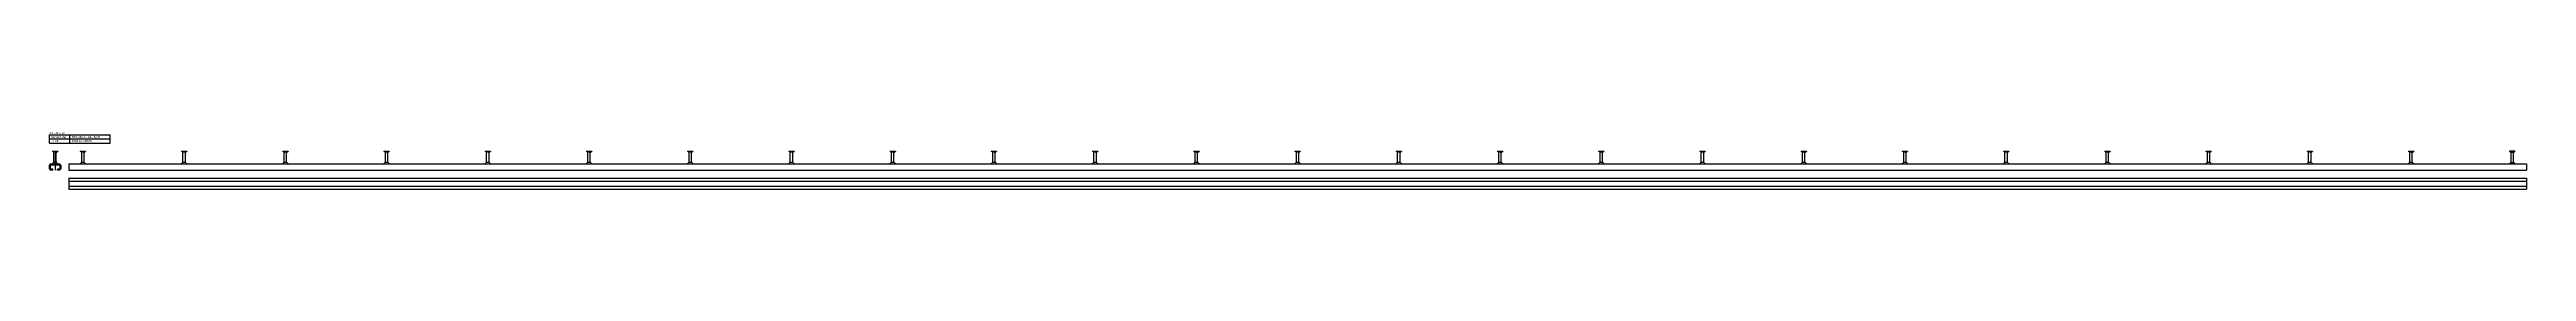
# Model space of a CAD drawing. Header units: millimetres. Extents: x -466 to 5678, y -7065 to 2232.
# Drawn here: x -465 to 5653, y 245 to 387 of the extents above; entities that cross this region are included whole.
import ezdxf

# ---------------------------------------------------------------- set-up
doc = ezdxf.new("R2010")
doc.units = ezdxf.units.MM
doc.layers.add('HALFEN', color=2, linetype='CONTINUOUS')
doc.styles.add('ARIAL50', font='ARIAL.TTF', dxfattribs={"height": 5})

msp = doc.modelspace()

# ---------------------------------------------------------------- linework, layer by layer
at = {"layer": 'HALFEN'}
for p, q in [((-464.7, 379.3), (-314.7, 379.3)), ((-464.7, 359.3), (-464.7, 379.3)), ((-464.7, 369.3), (-314.7, 369.3)), ((-414.7, 359.3), (-414.7, 379.3)), ((-314.7, 359.3), (-314.7, 379.3)), ((-464.7, 359.3), (-314.7, 359.3)), ((-461.5, 307.3), (-440.5, 307.3)), ((-457.5, 339.3), (-444.4, 339.3)), ((-457.5, 339.3), (-457.5, 338.1)), ((-444.4, 338.1), (-457.5, 338.1)), ((-454.3, 336.5), (-457, 338.1)), ((-447.1, 311.3), (-454.9, 311.3)), ((-454.1, 339.2), (-454.1, 338.2)), ((-454, 311.3), (-454, 336)), ((-448.2, 336.3), (-453.8, 336.3)), ((-448, 311.3), (-448, 336)), ((-447.9, 339.2), (-447.9, 338.2)), ((-447.7, 336.5), (-445, 338.1)), ((-444.4, 339.3), (-444.4, 338.1)), ((-417.2, 307.3), (5652.8, 307.3)), ((-417.2, 307.3), (-417.2, 292.3)), ((-388.8, 339.3), (-375.7, 339.3)), ((-388.8, 339.3), (-388.8, 338.1)), ((-375.7, 338.1), (-388.8, 338.1)), ((-385.5, 336.5), (-388.2, 338.1)), ((-378.3, 311.3), (-386.2, 311.3)), ((-385.3, 339.2), (-385.3, 338.2)), ((-385.2, 311.3), (-385.2, 336)), ((-379.5, 336.3), (-385, 336.3)), ((-379.2, 339.2), (-379.2, 338.2)), ((-379.2, 311.3), (-379.2, 336)), ((-378.9, 336.5), (-376.2, 338.1)), ((-375.7, 339.3), (-375.7, 338.1)), ((-138.8, 339.3), (-125.7, 339.3)), ((-138.8, 339.3), (-138.8, 338.1)), ((-125.7, 338.1), (-138.8, 338.1)), ((-135.5, 336.5), (-138.2, 338.1)), ((-128.3, 311.3), (-136.2, 311.3)), ((-135.3, 339.2), (-135.3, 338.2)), ((-135.2, 311.3), (-135.2, 336)), ((-129.5, 336.3), (-135, 336.3)), ((-129.2, 339.2), (-129.2, 338.2)), ((-129.2, 311.3), (-129.2, 336)), ((-128.9, 336.5), (-126.2, 338.1)), ((-125.7, 339.3), (-125.7, 338.1)), ((111.2, 339.3), (124.3, 339.3)), ((111.2, 339.3), (111.2, 338.1)), ((124.3, 338.1), (111.2, 338.1)), ((114.5, 336.5), (111.8, 338.1)), ((121.7, 311.3), (113.8, 311.3)), ((114.7, 339.2), (114.7, 338.2)), ((114.8, 311.3), (114.8, 336)), ((120.5, 336.3), (115, 336.3)), ((120.8, 339.2), (120.8, 338.2)), ((120.8, 311.3), (120.8, 336)), ((121.1, 336.5), (123.8, 338.1)), ((124.3, 339.3), (124.3, 338.1)), ((361.2, 339.3), (374.3, 339.3)), ((361.2, 339.3), (361.2, 338.1)), ((374.3, 338.1), (361.2, 338.1)), ((364.5, 336.5), (361.8, 338.1)), ((371.7, 311.3), (363.8, 311.3)), ((364.7, 339.2), (364.7, 338.2)), ((364.8, 311.3), (364.8, 336)), ((370.5, 336.3), (365, 336.3)), ((370.8, 339.2), (370.8, 338.2)), ((370.8, 311.3), (370.8, 336)), ((371.1, 336.5), (373.8, 338.1)), ((374.3, 339.3), (374.3, 338.1)), ((611.2, 339.3), (624.3, 339.3)), ((611.2, 339.3), (611.2, 338.1)), ((624.3, 338.1), (611.2, 338.1)), ((614.5, 336.5), (611.8, 338.1)), ((621.7, 311.3), (613.8, 311.3)), ((614.7, 339.2), (614.7, 338.2)), ((614.8, 311.3), (614.8, 336)), ((620.5, 336.3), (615, 336.3)), ((620.8, 339.2), (620.8, 338.2)), ((620.8, 311.3), (620.8, 336)), ((621.1, 336.5), (623.8, 338.1)), ((624.3, 339.3), (624.3, 338.1)), ((861.2, 339.3), (874.3, 339.3)), ((861.2, 339.3), (861.2, 338.1)), ((874.3, 338.1), (861.2, 338.1)), ((864.5, 336.5), (861.8, 338.1)), ((871.7, 311.3), (863.8, 311.3)), ((864.7, 339.2), (864.7, 338.2)), ((864.8, 311.3), (864.8, 336)), ((870.5, 336.3), (865, 336.3)), ((870.8, 339.2), (870.8, 338.2)), ((870.8, 311.3), (870.8, 336)), ((871.1, 336.5), (873.8, 338.1)), ((874.3, 339.3), (874.3, 338.1)), ((1111.2, 339.3), (1124.3, 339.3)), ((1111.2, 339.3), (1111.2, 338.1)), ((1124.3, 338.1), (1111.2, 338.1)), ((1114.5, 336.5), (1111.8, 338.1)), ((1121.7, 311.3), (1113.8, 311.3)), ((1114.7, 339.2), (1114.7, 338.2)), ((1114.8, 311.3), (1114.8, 336)), ((1120.5, 336.3), (1115, 336.3)), ((1120.8, 339.2), (1120.8, 338.2)), ((1120.8, 311.3), (1120.8, 336)), ((1121.1, 336.5), (1123.8, 338.1)), ((1124.3, 339.3), (1124.3, 338.1)), ((1361.2, 339.3), (1374.3, 339.3)), ((1361.2, 339.3), (1361.2, 338.1)), ((1374.3, 338.1), (1361.2, 338.1)), ((1364.5, 336.5), (1361.8, 338.1)), ((1371.7, 311.3), (1363.8, 311.3)), ((1364.7, 339.2), (1364.7, 338.2)), ((1364.8, 311.3), (1364.8, 336)), ((1370.5, 336.3), (1365, 336.3)), ((1370.8, 339.2), (1370.8, 338.2)), ((1370.8, 311.3), (1370.8, 336)), ((1371.1, 336.5), (1373.8, 338.1)), ((1374.3, 339.3), (1374.3, 338.1)), ((1611.2, 339.3), (1624.3, 339.3)), ((1611.2, 339.3), (1611.2, 338.1)), ((1624.3, 338.1), (1611.2, 338.1)), ((1614.5, 336.5), (1611.8, 338.1)), ((1621.7, 311.3), (1613.8, 311.3)), ((1614.7, 339.2), (1614.7, 338.2)), ((1614.8, 311.3), (1614.8, 336)), ((1620.5, 336.3), (1615, 336.3)), ((1620.8, 339.2), (1620.8, 338.2)), ((1620.8, 311.3), (1620.8, 336)), ((1621.1, 336.5), (1623.8, 338.1)), ((1624.3, 339.3), (1624.3, 338.1)), ((1861.2, 339.3), (1874.3, 339.3)), ((1861.2, 339.3), (1861.2, 338.1)), ((1874.3, 338.1), (1861.2, 338.1)), ((1864.5, 336.5), (1861.8, 338.1)), ((1871.7, 311.3), (1863.8, 311.3)), ((1864.7, 339.2), (1864.7, 338.2)), ((1864.8, 311.3), (1864.8, 336)), ((1870.5, 336.3), (1865, 336.3)), ((1870.8, 339.2), (1870.8, 338.2)), ((1870.8, 311.3), (1870.8, 336)), ((1871.1, 336.5), (1873.8, 338.1)), ((1874.3, 339.3), (1874.3, 338.1)), ((2111.2, 339.3), (2124.3, 339.3)), ((2111.2, 339.3), (2111.2, 338.1)), ((2124.3, 338.1), (2111.2, 338.1)), ((2114.5, 336.5), (2111.8, 338.1)), ((2121.7, 311.3), (2113.8, 311.3)), ((2114.7, 339.2), (2114.7, 338.2)), ((2114.8, 311.3), (2114.8, 336)), ((2120.5, 336.3), (2115, 336.3)), ((2120.8, 339.2), (2120.8, 338.2)), ((2120.8, 311.3), (2120.8, 336)), ((2121.1, 336.5), (2123.8, 338.1)), ((2124.3, 339.3), (2124.3, 338.1)), ((2361.2, 339.3), (2374.3, 339.3)), ((2361.2, 339.3), (2361.2, 338.1)), ((2374.3, 338.1), (2361.2, 338.1)), ((2364.5, 336.5), (2361.8, 338.1)), ((2371.7, 311.3), (2363.8, 311.3)), ((2364.7, 339.2), (2364.7, 338.2)), ((2364.8, 311.3), (2364.8, 336)), ((2370.5, 336.3), (2365, 336.3)), ((2370.8, 339.2), (2370.8, 338.2)), ((2370.8, 311.3), (2370.8, 336)), ((2371.1, 336.5), (2373.8, 338.1)), ((2374.3, 339.3), (2374.3, 338.1)), ((2611.2, 339.3), (2624.3, 339.3)), ((2611.2, 339.3), (2611.2, 338.1)), ((2624.3, 338.1), (2611.2, 338.1)), ((2614.5, 336.5), (2611.8, 338.1)), ((2621.7, 311.3), (2613.8, 311.3)), ((2614.7, 339.2), (2614.7, 338.2)), ((2614.8, 311.3), (2614.8, 336)), ((2620.5, 336.3), (2615, 336.3)), ((2620.8, 339.2), (2620.8, 338.2)), ((2620.8, 311.3), (2620.8, 336)), ((2621.1, 336.5), (2623.8, 338.1)), ((2624.3, 339.3), (2624.3, 338.1)), ((2861.2, 339.3), (2874.3, 339.3)), ((2861.2, 339.3), (2861.2, 338.1)), ((2874.3, 338.1), (2861.2, 338.1)), ((2864.5, 336.5), (2861.8, 338.1)), ((2871.7, 311.3), (2863.8, 311.3)), ((2864.7, 339.2), (2864.7, 338.2)), ((2864.8, 311.3), (2864.8, 336)), ((2870.5, 336.3), (2865, 336.3)), ((2870.8, 339.2), (2870.8, 338.2)), ((2870.8, 311.3), (2870.8, 336)), ((2871.1, 336.5), (2873.8, 338.1)), ((2874.3, 339.3), (2874.3, 338.1)), ((3111.2, 339.3), (3124.3, 339.3)), ((3111.2, 339.3), (3111.2, 338.1)), ((3124.3, 338.1), (3111.2, 338.1)), ((3114.5, 336.5), (3111.8, 338.1)), ((3121.7, 311.3), (3113.8, 311.3)), ((3114.7, 339.2), (3114.7, 338.2)), ((3114.8, 311.3), (3114.8, 336)), ((3120.5, 336.3), (3115, 336.3)), ((3120.8, 339.2), (3120.8, 338.2)), ((3120.8, 311.3), (3120.8, 336)), ((3121.1, 336.5), (3123.8, 338.1)), ((3124.3, 339.3), (3124.3, 338.1)), ((3361.2, 339.3), (3374.3, 339.3)), ((3361.2, 339.3), (3361.2, 338.1)), ((3374.3, 338.1), (3361.2, 338.1)), ((3364.5, 336.5), (3361.8, 338.1)), ((3371.7, 311.3), (3363.8, 311.3)), ((3364.7, 339.2), (3364.7, 338.2)), ((3364.8, 311.3), (3364.8, 336)), ((3370.5, 336.3), (3365, 336.3)), ((3370.8, 339.2), (3370.8, 338.2)), ((3370.8, 311.3), (3370.8, 336)), ((3371.1, 336.5), (3373.8, 338.1)), ((3374.3, 339.3), (3374.3, 338.1)), ((3611.2, 339.3), (3624.3, 339.3)), ((3611.2, 339.3), (3611.2, 338.1)), ((3624.3, 338.1), (3611.2, 338.1)), ((3614.5, 336.5), (3611.8, 338.1)), ((3621.7, 311.3), (3613.8, 311.3)), ((3614.7, 339.2), (3614.7, 338.2)), ((3614.8, 311.3), (3614.8, 336)), ((3620.5, 336.3), (3615, 336.3)), ((3620.8, 339.2), (3620.8, 338.2)), ((3620.8, 311.3), (3620.8, 336)), ((3621.1, 336.5), (3623.8, 338.1)), ((3624.3, 339.3), (3624.3, 338.1)), ((3861.2, 339.3), (3874.3, 339.3)), ((3861.2, 339.3), (3861.2, 338.1)), ((3874.3, 338.1), (3861.2, 338.1)), ((3864.5, 336.5), (3861.8, 338.1)), ((3871.7, 311.3), (3863.8, 311.3)), ((3864.7, 339.2), (3864.7, 338.2)), ((3864.8, 311.3), (3864.8, 336)), ((3870.5, 336.3), (3865, 336.3)), ((3870.8, 339.2), (3870.8, 338.2)), ((3870.8, 311.3), (3870.8, 336)), ((3871.1, 336.5), (3873.8, 338.1)), ((3874.3, 339.3), (3874.3, 338.1)), ((4111.2, 339.3), (4124.3, 339.3)), ((4111.2, 339.3), (4111.2, 338.1)), ((4124.3, 338.1), (4111.2, 338.1)), ((4114.5, 336.5), (4111.8, 338.1)), ((4121.7, 311.3), (4113.8, 311.3)), ((4114.7, 339.2), (4114.7, 338.2)), ((4114.8, 311.3), (4114.8, 336)), ((4120.5, 336.3), (4115, 336.3)), ((4120.8, 339.2), (4120.8, 338.2)), ((4120.8, 311.3), (4120.8, 336)), ((4121.1, 336.5), (4123.8, 338.1)), ((4124.3, 339.3), (4124.3, 338.1)), ((4361.2, 339.3), (4374.3, 339.3)), ((4361.2, 339.3), (4361.2, 338.1)), ((4374.3, 338.1), (4361.2, 338.1)), ((4364.5, 336.5), (4361.8, 338.1)), ((4371.7, 311.3), (4363.8, 311.3)), ((4364.7, 339.2), (4364.7, 338.2)), ((4364.8, 311.3), (4364.8, 336)), ((4370.5, 336.3), (4365, 336.3)), ((4370.8, 339.2), (4370.8, 338.2)), ((4370.8, 311.3), (4370.8, 336)), ((4371.1, 336.5), (4373.8, 338.1)), ((4374.3, 339.3), (4374.3, 338.1)), ((4611.2, 339.3), (4624.3, 339.3)), ((4611.2, 339.3), (4611.2, 338.1)), ((4624.3, 338.1), (4611.2, 338.1)), ((4614.5, 336.5), (4611.8, 338.1)), ((4621.7, 311.3), (4613.8, 311.3)), ((4614.7, 339.2), (4614.7, 338.2)), ((4614.8, 311.3), (4614.8, 336)), ((4620.5, 336.3), (4615, 336.3)), ((4620.8, 339.2), (4620.8, 338.2)), ((4620.8, 311.3), (4620.8, 336)), ((4621.1, 336.5), (4623.8, 338.1)), ((4624.3, 339.3), (4624.3, 338.1)), ((4861.2, 339.3), (4874.3, 339.3)), ((4861.2, 339.3), (4861.2, 338.1)), ((4874.3, 338.1), (4861.2, 338.1)), ((4864.5, 336.5), (4861.8, 338.1)), ((4871.7, 311.3), (4863.8, 311.3)), ((4864.7, 339.2), (4864.7, 338.2)), ((4864.8, 311.3), (4864.8, 336)), ((4870.5, 336.3), (4865, 336.3)), ((4870.8, 339.2), (4870.8, 338.2)), ((4870.8, 311.3), (4870.8, 336)), ((4871.1, 336.5), (4873.8, 338.1)), ((4874.3, 339.3), (4874.3, 338.1)), ((5111.2, 339.3), (5124.3, 339.3)), ((5111.2, 339.3), (5111.2, 338.1)), ((5124.3, 338.1), (5111.2, 338.1)), ((5114.5, 336.5), (5111.8, 338.1)), ((5121.7, 311.3), (5113.8, 311.3)), ((5114.7, 339.2), (5114.7, 338.2)), ((5114.8, 311.3), (5114.8, 336)), ((5120.5, 336.3), (5115, 336.3)), ((5120.8, 339.2), (5120.8, 338.2)), ((5120.8, 311.3), (5120.8, 336)), ((5121.1, 336.5), (5123.8, 338.1)), ((5124.3, 339.3), (5124.3, 338.1)), ((5361.2, 339.3), (5374.3, 339.3)), ((5361.2, 339.3), (5361.2, 338.1)), ((5374.3, 338.1), (5361.2, 338.1)), ((5364.5, 336.5), (5361.8, 338.1)), ((5371.7, 311.3), (5363.8, 311.3)), ((5364.7, 339.2), (5364.7, 338.2)), ((5364.8, 311.3), (5364.8, 336)), ((5370.5, 336.3), (5365, 336.3)), ((5370.8, 339.2), (5370.8, 338.2)), ((5370.8, 311.3), (5370.8, 336)), ((5371.1, 336.5), (5373.8, 338.1)), ((5374.3, 339.3), (5374.3, 338.1)), ((5624.3, 339.3), (5611.2, 339.3)), ((5611.2, 339.3), (5611.2, 338.1)), ((5611.2, 338.1), (5624.3, 338.1)), ((5614.5, 336.5), (5611.8, 338.1)), ((5613.8, 311.3), (5621.7, 311.3)), ((5614.7, 339.2), (5614.7, 338.2)), ((5614.8, 311.3), (5614.8, 336)), ((5615, 336.3), (5620.5, 336.3)), ((5620.8, 339.2), (5620.8, 338.2)), ((5620.8, 311.3), (5620.8, 336)), ((5621.1, 336.5), (5623.8, 338.1)), ((5624.3, 339.3), (5624.3, 338.1)), ((5652.8, 307.3), (5652.8, 292.3)), ((-464.7, 295.6), (-464.7, 304.1)), ((-462.5, 295.6), (-462.5, 304.1)), ((-461.5, 305.1), (-440.5, 305.1)), ((-457, 294.6), (-461.5, 294.6)), ((-457, 292.3), (-461.5, 292.3)), ((-457, 292.3), (-457, 294.6)), ((-440.5, 294.6), (-445, 294.6)), ((-445, 292.3), (-445, 294.6)), ((-440.5, 292.3), (-445, 292.3)), ((-439.5, 304.1), (-439.5, 295.6)), ((-437.2, 304.1), (-437.2, 295.6)), ((-417.2, 292.3), (5652.8, 292.3)), ((-417.2, 272.3), (5652.8, 272.3)), ((-417.2, 272.3), (-417.2, 244.8)), ((-417.2, 264.6), (5652.8, 264.6)), ((-417.2, 252.6), (5652.8, 252.6)), ((-417.2, 244.8), (5652.8, 244.8)), ((5652.8, 272.3), (5652.8, 244.8))]:
    msp.add_line(p, q, dxfattribs=at)
at = {"layer": 'HALFEN', "color": 1}
msp.add_line((-451, 339.3), (-451, 292.3), dxfattribs=at)
at = {"layer": 'HALFEN'}
for centre, radius, start, end in [((-461.5, 304.1), 3.25, 90, 180), ((-461.3, 314.5), 7.14, 268.79694, 333.91227), ((-454.6, 336), 0.6, 0, 60), ((-447.4, 336), 0.6, 120, 180), ((-440.6, 314.5), 7.14, 206.08773, 271.20306), ((-440.5, 304.1), 3.25, 0, 90), ((-392.6, 314.5), 7.14, 268.79694, 333.91227), ((-385.8, 336), 0.6, 0, 60), ((-378.6, 336), 0.6, 120, 180), ((-371.9, 314.5), 7.14, 206.08773, 271.20306), ((-142.6, 314.5), 7.14, 268.79694, 333.91227), ((-135.8, 336), 0.6, 0, 60), ((-128.6, 336), 0.6, 120, 180), ((-121.9, 314.5), 7.14, 206.08773, 271.20306), ((107.4, 314.5), 7.14, 268.79694, 333.91227), ((114.2, 336), 0.6, 0, 60), ((121.4, 336), 0.6, 120, 180), ((128.1, 314.5), 7.14, 206.08773, 271.20306), ((357.4, 314.5), 7.14, 268.79694, 333.91227), ((364.2, 336), 0.6, 0, 60), ((371.4, 336), 0.6, 120, 180), ((378.1, 314.5), 7.14, 206.08773, 271.20306), ((607.4, 314.5), 7.14, 268.79694, 333.91227), ((614.2, 336), 0.6, 0, 60), ((621.4, 336), 0.6, 120, 180), ((628.1, 314.5), 7.14, 206.08773, 271.20306), ((857.4, 314.5), 7.14, 268.79694, 333.91227), ((864.2, 336), 0.6, 0, 60), ((871.4, 336), 0.6, 120, 180), ((878.1, 314.5), 7.14, 206.08773, 271.20306), ((1107.4, 314.5), 7.14, 268.79694, 333.91227), ((1114.2, 336), 0.6, 0, 60), ((1121.4, 336), 0.6, 120, 180), ((1128.1, 314.5), 7.14, 206.08773, 271.20306), ((1357.4, 314.5), 7.14, 268.79694, 333.91227), ((1364.2, 336), 0.6, 0, 60), ((1371.4, 336), 0.6, 120, 180), ((1378.1, 314.5), 7.14, 206.08773, 271.20306), ((1607.4, 314.5), 7.14, 268.79694, 333.91227), ((1614.2, 336), 0.6, 0, 60), ((1621.4, 336), 0.6, 120, 180), ((1628.1, 314.5), 7.14, 206.08773, 271.20306), ((1857.4, 314.5), 7.14, 268.79694, 333.91227), ((1864.2, 336), 0.6, 0, 60), ((1871.4, 336), 0.6, 120, 180), ((1878.1, 314.5), 7.14, 206.08773, 271.20306), ((2107.4, 314.5), 7.14, 268.79694, 333.91227), ((2114.2, 336), 0.6, 0, 60), ((2121.4, 336), 0.6, 120, 180), ((2128.1, 314.5), 7.14, 206.08773, 271.20306), ((2357.4, 314.5), 7.14, 268.79694, 333.91227), ((2364.2, 336), 0.6, 0, 60), ((2371.4, 336), 0.6, 120, 180), ((2378.1, 314.5), 7.14, 206.08773, 271.20306), ((2607.4, 314.5), 7.14, 268.79694, 333.91227), ((2614.2, 336), 0.6, 0, 60), ((2621.4, 336), 0.6, 120, 180), ((2628.1, 314.5), 7.14, 206.08773, 271.20306), ((2857.4, 314.5), 7.14, 268.79694, 333.91227), ((2864.2, 336), 0.6, 0, 60), ((2871.4, 336), 0.6, 120, 180), ((2878.1, 314.5), 7.14, 206.08773, 271.20306), ((3107.4, 314.5), 7.14, 268.79694, 333.91227), ((3114.2, 336), 0.6, 0, 60), ((3121.4, 336), 0.6, 120, 180), ((3128.1, 314.5), 7.14, 206.08773, 271.20306), ((3357.4, 314.5), 7.14, 268.79694, 333.91227), ((3364.2, 336), 0.6, 0, 60), ((3371.4, 336), 0.6, 120, 180), ((3378.1, 314.5), 7.14, 206.08773, 271.20306), ((3607.4, 314.5), 7.14, 268.79694, 333.91227), ((3614.2, 336), 0.6, 0, 60), ((3621.4, 336), 0.6, 120, 180), ((3628.1, 314.5), 7.14, 206.08773, 271.20306), ((3857.4, 314.5), 7.14, 268.79694, 333.91227), ((3864.2, 336), 0.6, 0, 60), ((3871.4, 336), 0.6, 120, 180), ((3878.1, 314.5), 7.14, 206.08773, 271.20306), ((4107.4, 314.5), 7.14, 268.79694, 333.91227), ((4114.2, 336), 0.6, 0, 60), ((4121.4, 336), 0.6, 120, 180), ((4128.1, 314.5), 7.14, 206.08773, 271.20306), ((4357.4, 314.5), 7.14, 268.79694, 333.91227), ((4364.2, 336), 0.6, 0, 60), ((4371.4, 336), 0.6, 120, 180), ((4378.1, 314.5), 7.14, 206.08773, 271.20306), ((4607.4, 314.5), 7.14, 268.79694, 333.91227), ((4614.2, 336), 0.6, 0, 60), ((4621.4, 336), 0.6, 120, 180), ((4628.1, 314.5), 7.14, 206.08773, 271.20306), ((4857.4, 314.5), 7.14, 268.79694, 333.91227), ((4864.2, 336), 0.6, 0, 60), ((4871.4, 336), 0.6, 120, 180), ((4878.1, 314.5), 7.14, 206.08773, 271.20306), ((5107.4, 314.5), 7.14, 268.79694, 333.91227), ((5114.2, 336), 0.6, 0, 60), ((5121.4, 336), 0.6, 120, 180), ((5128.1, 314.5), 7.14, 206.08773, 271.20306), ((5357.4, 314.5), 7.14, 268.79694, 333.91227), ((5364.2, 336), 0.6, 0, 60), ((5371.4, 336), 0.6, 120, 180), ((5378.1, 314.5), 7.14, 206.08773, 271.20306), ((5607.4, 314.5), 7.14, 268.79694, 333.91227), ((5614.2, 336), 0.6, 0, 60), ((5621.4, 336), 0.6, 120, 180), ((5628.1, 314.5), 7.14, 206.08773, 271.20306), ((-461.5, 295.6), 3.25, 180, 270), ((-461.5, 304.1), 1, 90, 180), ((-461.5, 295.6), 1, 180, 270), ((-440.5, 304.1), 1, 0, 90), ((-440.5, 295.6), 1, 270, 0), ((-440.5, 295.6), 3.25, 270, 0)]:
    msp.add_arc(centre, radius, start, end, dxfattribs=at)

# ---------------------------------------------------------------- texts
at = {"layer": 'HALFEN', "style": 'ARIAL50'}
for s, p in [('A4 - Ank. A4', (-464.7, 381.8)), ('Benennung', (-459.7, 371.8)), ('Id. Nr.', (-459.7, 361.8)), ('HTA 28/15 - A4 - 6070', (-409.7, 371.8)), ('0001.010-00001', (-409.7, 361.8))]:
    msp.add_text(s, height=5, dxfattribs=at).set_placement(p)

doc.saveas('drawing.dxf')
